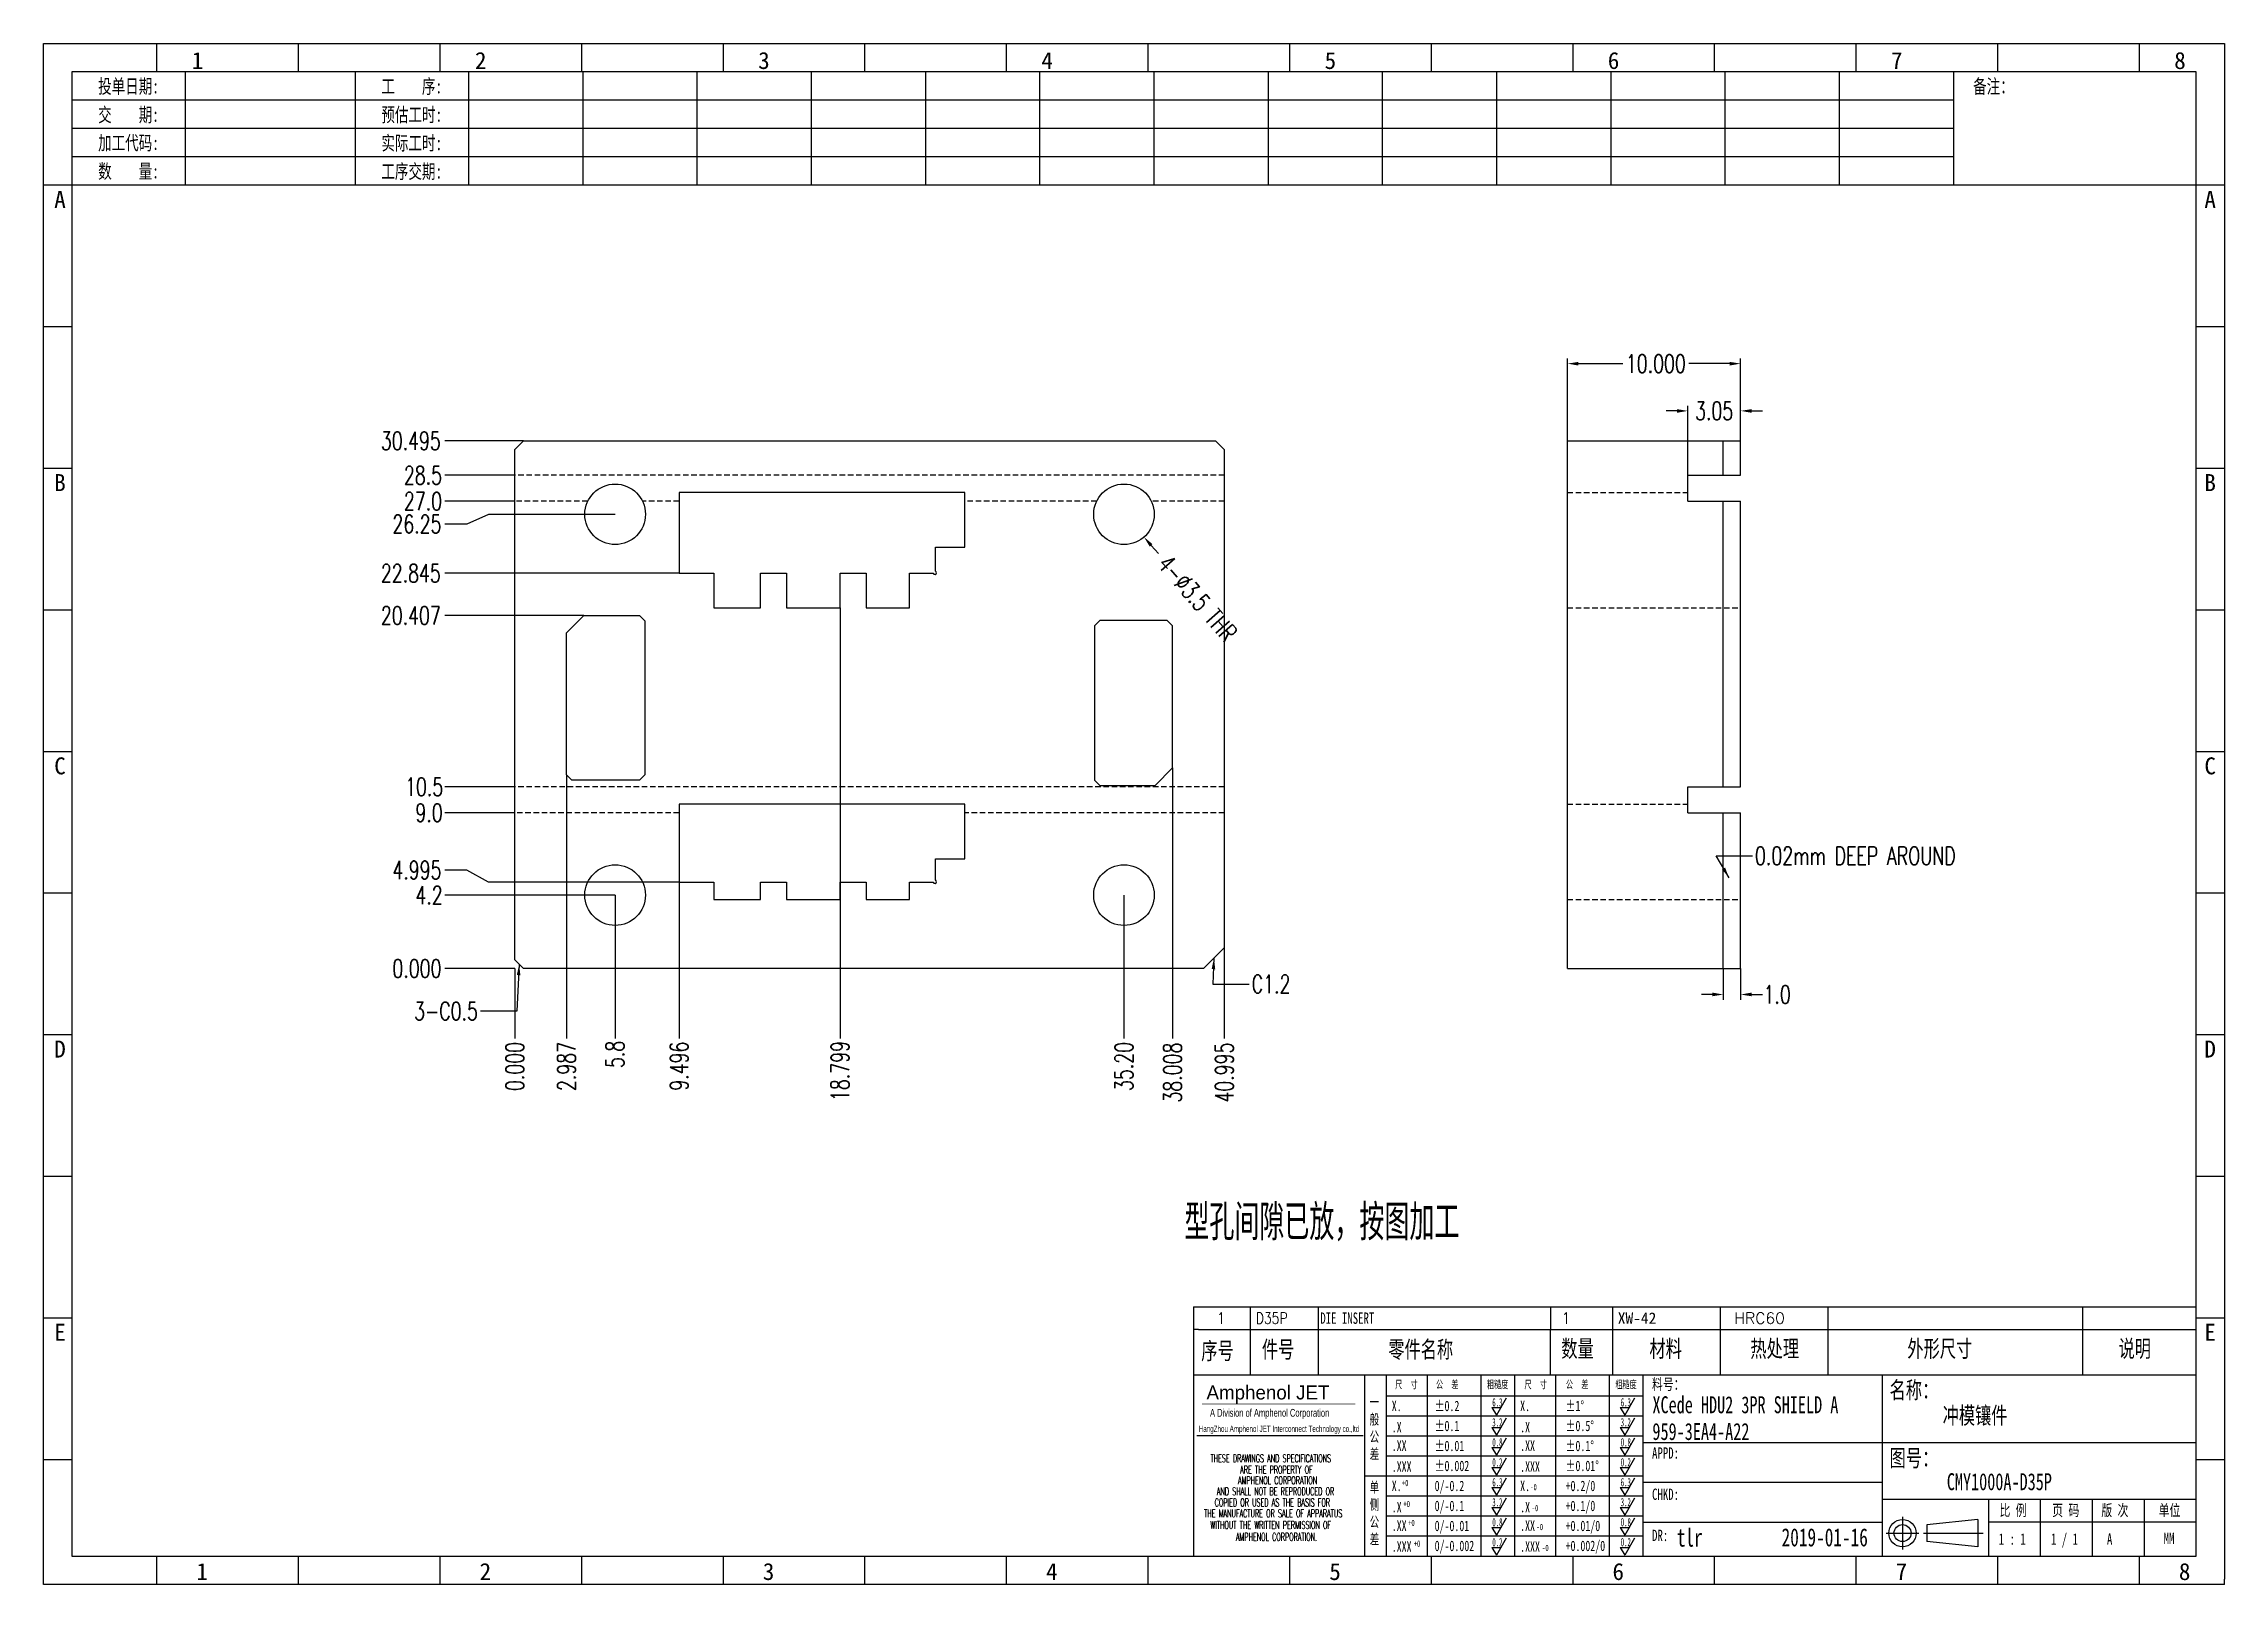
# Model space of a CAD drawing. Header units: millimetres. Extents: x -2852 to 5627, y -2271 to 1849.
# Drawn here: x -934.6 to -808.6, y -1076.4 to -987.4 of the extents above; entities that cross this region are included whole.
import ezdxf
from ezdxf.enums import TextEntityAlignment as Align

# ---------------------------------------------------------------- set-up
doc = ezdxf.new("R2010")
doc.units = ezdxf.units.MM
doc.header["$PDSIZE"] = 3
doc.linetypes.add('DASHED2', pattern=[9.525, 6.35, -3.175])
for name, color, linetype in [('1', 7, 'Continuous'), ('11', 4, 'DASHED2'), ('41', 1, 'Continuous'), ('D03', 7, 'Continuous')]:
    doc.layers.add(name, color=color, linetype=linetype)
doc.styles.add('CH', font='仿宋_GB2312_0.ttf')
doc.styles.add('jet01', font='simplex.shx', dxfattribs={"width": 0.7, "bigfont": 'hztxt.shx'})
doc.styles.add('jet02', font='simplex.shx', dxfattribs={"width": 0.7})
doc.styles.add('SIMPLEX', font='SIMPLEX')
doc.styles.get("Standard").update_dxf_attribs({"font": '仿宋_GB2312_0.ttf', "width": 0.7})
doc.styles.add('TEXTSTYLE_1', font='TRIUMB.TTF')
doc.styles.add('TEXTSTYLE_2', font='TRIUM.TTF')
doc.styles.add('tk', font='', dxfattribs={"width": 0.7})
doc.styles.add('tk 2', font='仿宋_GB2312_0.ttf', dxfattribs={"width": 0.65})
doc.styles.add('tk 4', font='simplex.shx', dxfattribs={"width": 0.65, "bigfont": 'bigfont.shx'})
doc.styles.get('tk').set_extended_font_data('NSimSun')
doc.dimstyles.new('jet02', dxfattribs={"dimtxt": 3.5, "dimasz": 2.1, "dimexe": 1, "dimexo": 0, "dimgap": 0.5, "dimtad": 0, "dimtoh": 1, "dimdec": 3, "dimzin": 9, "dimdsep": 46, "dimtxsty": 'jet02', "dimcen": 0, "dimclrt": 256, "dimazin": 2, "dimtfac": 1, "dimtdec": 3, "dimtofl": 0, "dimtmove": 0, "dimatfit": 1, "dimfxl": 1, "dimarcsym": 0})

msp = doc.modelspace()

# ---------------------------------------------------------------- texts
at = {"layer": '1', "ltscale": 0.05, "style": 'jet01', "width": 0.7}
msp.add_text('型孔间隙已放，按图加工', height=2.064003, dxfattribs=at).set_placement((-868.6962, -1056.5583))
at = {"layer": '41', "ltscale": 0.05, "char_height": 1.05, "style": 'jet02'}
for s, insert, attachment_point in [('0.02mm DEEP AROUND', (-835.7243, -1034.3476), 4), ('C1.2', (-864.8047, -1041.7532), 4), ('3-C0.5', (-909.512, -1043.3188), 6)]:
    msp.add_mtext(s, dxfattribs=dict(at, insert=insert, attachment_point=attachment_point))

# ---------------------------------------------------------------- blocks, each defined once
blk = doc.blocks.new('A3-N')
at = {"layer": '1', "color": 1}
for p, q in [((0, 0), (0, 296.73)), ((0, 296.73), (420, 296.73)), ((21.82, 291.27), (21.82, 296.73)), ((49.09, 291.27), (49.09, 296.73)), ((76.36, 291.27), (76.36, 296.73)), ((103.64, 291.27), (103.64, 296.73)), ((103.64, 291.27), (103.64, 296.73)), ((103.64, 291.27), (103.64, 296.73)), ((130.91, 291.27), (130.91, 296.73)), ((158.18, 291.27), (158.18, 296.73)), ((185.45, 291.27), (185.45, 296.73)), ((212.73, 291.27), (212.73, 296.73)), ((240, 291.27), (240, 296.73)), ((267.27, 291.27), (267.27, 296.73)), ((294.55, 291.27), (294.55, 296.73)), ((321.82, 291.27), (321.82, 296.73)), ((349.09, 291.27), (349.09, 296.73)), ((376.36, 291.27), (376.36, 296.73)), ((403.64, 291.27), (403.64, 296.73)), ((420, 296.73), (420, 1)), ((5.45, 269.45), (0, 269.45)), ((420, 269.45), (414.55, 269.45)), ((5.45, 242.18), (0, 242.18)), ((420, 242.18), (414.55, 242.18)), ((5.45, 214.91), (0, 214.91)), ((420, 214.91), (414.55, 214.91)), ((5.45, 187.64), (0, 187.64)), ((420, 187.64), (414.55, 187.64)), ((5.45, 160.36), (0, 160.36)), ((420, 160.36), (414.55, 160.36)), ((5.45, 133.09), (0, 133.09)), ((420, 133.09), (414.55, 133.09)), ((5.45, 105.82), (0, 105.82)), ((420, 105.82), (414.55, 105.82)), ((5.45, 78.55), (0, 78.55)), ((420, 78.55), (414.55, 78.55)), ((5.45, 51.27), (0, 51.27)), ((420, 51.27), (414.55, 51.27)), ((222.45, 49.09), (221.45, 49.09)), ((221.45, 49.09), (221.45, 40.36)), ((222.45, 49.09), (414.55, 49.09)), ((232.36, 49.09), (232.36, 40.36)), ((245.45, 49.09), (245.45, 40.36)), ((290.18, 49.09), (290.18, 40.36)), ((302.18, 49.09), (302.18, 40.36)), ((322.91, 49.09), (322.91, 40.36)), ((343.64, 49.09), (343.64, 40.36)), ((392.73, 40.36), (392.73, 49.09)), ((258.55, 40.36), (258.55, 5.44)), ((266.45, 40.36), (266.45, 5.44)), ((276.78, 40.36), (276.78, 5.45)), ((291.18, 40.36), (291.18, 5.45)), ((301.51, 40.37), (301.51, 5.46)), ((308.01, 40.36), (308.01, 5.45)), ((354.09, 40.36), (354.09, 5.45)), ((308.01, 32.39), (258.55, 32.39)), ((308.01, 28.54), (258.55, 28.54)), ((414.55, 27.27), (308.01, 27.27)), ((5.45, 24), (0, 24)), ((308.01, 24.69), (258.55, 24.69)), ((420, 24), (414.55, 24)), ((308.01, 16.99), (258.55, 16.99)), ((354.09, 19.63), (308.01, 19.63)), ((308.01, 13.14), (258.55, 13.14)), ((414.55, 16.36), (354.09, 16.36)), ((374.55, 16.36), (374.55, 5.45)), ((384.55, 16.36), (384.55, 5.45)), ((394.55, 16.36), (394.55, 5.45)), ((404.55, 16.36), (404.55, 5.45)), ((308.01, 9.29), (258.55, 9.29)), ((308.01, 11.99), (354.09, 11.99)), ((372.51, 12.49), (362.69, 11.5)), ((362.69, 11.5), (362.69, 8.23)), ((372.51, 12.49), (372.51, 7.25)), ((414.55, 12), (374.55, 12)), ((21.82, 0), (21.82, 5.45)), ((49.09, 0), (49.09, 5.45)), ((76.36, 0), (76.36, 5.45)), ((103.64, 0), (103.64, 5.45)), ((130.91, 0), (130.91, 5.45)), ((158.18, 0), (158.18, 5.45)), ((185.45, 0), (185.45, 5.45)), ((212.73, 0), (212.73, 5.45)), ((240, 0), (240, 5.45)), ((267.27, 0), (267.27, 5.45)), ((294.55, 0), (294.55, 5.45)), ((321.82, 0), (321.82, 5.45)), ((349.09, 0), (349.09, 5.45)), ((372.51, 7.25), (362.69, 8.23)), ((376.36, 0), (376.36, 5.45)), ((403.64, 0), (403.64, 5.45)), ((1, 0), (0, 0)), ((420, 0), (1, 0)), ((420, 0), (420, 1))]:
    blk.add_line(p, q, dxfattribs=at)
at = {"layer": '1'}
for p, q in [((414.55, 278.18), (414.55, 284.73)), ((221.45, 40.36), (221.45, 5.45)), ((221.45, 40.36), (414.55, 40.36)), ((221.45, 40.36), (414.55, 40.36)), ((254.41, 40.36), (254.41, 5.45)), ((283.28, 40.36), (283.28, 5.45)), ((308.01, 36.24), (258.55, 36.24)), ((222.08, 28.67), (254.12, 28.67)), ((308.01, 20.84), (254.41, 20.84))]:
    blk.add_line(p, q, dxfattribs=at)
at = {"layer": '1', "color": 1, "ltscale": 0.05}
for p, q in [((278.93, 34.04), (279.79, 32.56)), ((278.93, 34.04), (280.65, 34.04)), ((281.68, 35.84), (279.79, 32.56)), ((303.66, 34.05), (304.52, 32.56)), ((303.66, 34.05), (305.38, 34.05)), ((306.41, 35.84), (304.52, 32.56)), ((278.93, 30.19), (279.79, 28.71)), ((278.93, 30.19), (280.65, 30.19)), ((281.68, 31.99), (279.79, 28.71)), ((303.66, 30.2), (305.38, 30.2)), ((303.66, 30.2), (304.52, 28.71)), ((306.41, 31.99), (304.52, 28.71)), ((278.93, 26.34), (279.79, 24.86)), ((278.93, 26.34), (280.65, 26.34)), ((281.68, 28.14), (279.79, 24.86)), ((303.66, 26.35), (304.52, 24.86)), ((303.66, 26.35), (305.38, 26.35)), ((306.41, 28.14), (304.52, 24.86)), ((278.93, 22.49), (280.65, 22.49)), ((278.93, 22.49), (279.79, 21.01)), ((281.68, 24.29), (279.79, 21.01)), ((303.66, 22.5), (305.38, 22.5)), ((303.66, 22.5), (304.52, 21.01)), ((306.41, 24.29), (304.52, 21.01)), ((278.93, 18.66), (279.79, 17.17)), ((278.93, 18.66), (280.65, 18.66)), ((281.68, 20.45), (279.79, 17.17)), ((303.66, 18.66), (304.52, 17.18)), ((303.66, 18.66), (305.38, 18.66)), ((306.41, 20.46), (304.52, 17.18)), ((278.93, 14.81), (280.65, 14.81)), ((278.93, 14.81), (279.79, 13.32)), ((281.68, 16.6), (279.79, 13.32)), ((281.68, 12.75), (279.79, 9.47)), ((303.66, 14.81), (305.38, 14.81)), ((303.66, 14.81), (304.52, 13.33)), ((306.41, 16.61), (304.52, 13.33)), ((306.41, 12.76), (304.52, 9.48)), ((278.93, 10.96), (279.79, 9.47)), ((278.93, 10.96), (280.65, 10.96)), ((281.68, 8.9), (279.79, 5.62)), ((303.66, 10.96), (304.52, 9.48)), ((303.66, 10.96), (305.38, 10.96)), ((306.41, 8.91), (304.52, 5.63)), ((278.93, 7.11), (279.79, 5.62)), ((278.93, 7.11), (280.65, 7.11)), ((303.66, 7.11), (305.38, 7.11)), ((303.66, 7.11), (304.52, 5.63))]:
    blk.add_line(p, q, dxfattribs=at)
at = {"layer": '1', "color": 1, "ltscale": 0.1}
for p, q in [((358.01, 13.02), (358.01, 6.71)), ((354.86, 9.87), (361.17, 9.87)), ((362.03, 9.87), (373.54, 9.87))]:
    blk.add_line(p, q, dxfattribs=at)
at = {"layer": '1'}
blk.add_lwpolyline([(221.45, 5.45), (414.55, 5.45), (414.55, 291.27), (5.45, 291.27), (5.45, 5.45), (414.55, 5.45)], dxfattribs=at)
at = {"layer": '1', "color": 7, "linetype": 'Continuous', "const_width": 0.123}
blk.add_lwpolyline([(223.11, 34.74), (252.6, 34.76)], dxfattribs=at)
at = {"layer": '1', "color": 1}
for radius in [2.62, 1.64]:
    blk.add_circle((358.01, 9.87), radius, dxfattribs=at)
at = {"layer": '41'}
for p, q in [((27.27, 291.27), (27.27, 269.45)), ((60, 291.27), (60, 269.45)), ((81.82, 291.27), (81.82, 269.45)), ((103.82, 291.27), (103.82, 269.45)), ((125.82, 291.27), (125.82, 269.45)), ((147.82, 291.27), (147.82, 269.45)), ((169.82, 291.27), (169.82, 269.45)), ((191.82, 291.27), (191.82, 269.45)), ((213.82, 291.27), (213.82, 269.45)), ((235.82, 291.27), (235.82, 269.45)), ((257.82, 291.27), (257.82, 269.45)), ((279.82, 291.27), (279.82, 269.45)), ((301.82, 291.27), (301.82, 269.45)), ((323.82, 291.27), (323.82, 269.45)), ((345.82, 291.27), (345.82, 269.45)), ((367.82, 291.27), (367.82, 269.45)), ((367.82, 285.82), (5.45, 285.82)), ((367.82, 280.36), (5.45, 280.36)), ((367.82, 274.91), (5.45, 274.91)), ((414.55, 269.45), (5.45, 269.45))]:
    blk.add_line(p, q, dxfattribs=at)
at = {"layer": '1', "color": 1}
for s, p in [('1', (29.64, 295.11)), ('2', (84.18, 295.11)), ('3', (138.73, 295.11)), ('4', (193.27, 295.11)), ('5', (247.82, 295.11)), ('6', (302.36, 295.11)), ('7', (356.91, 295.11)), ('8', (411.45, 295.11)), ('1', (30.53, 4.11)), ('2', (85.08, 4.11)), ('3', (139.62, 4.11)), ('4', (194.17, 4.11)), ('5', (248.72, 4.11)), ('6', (303.26, 4.11)), ('7', (357.81, 4.11)), ('8', (412.35, 4.11))]:
    blk.add_text(s, height=3.27, dxfattribs=at).set_placement(p, align=Align.TOP_CENTER)
at = {"layer": '1', "style": 'tk', "width": 0.7}
for s, p in [('投单日期:', (16.36, 288.55)), ('工    序:', (70.91, 288.55)), ('备注：', (375.51, 288.55)), ('交    期:', (16.36, 283.09)), ('预估工时:', (70.91, 283.09)), ('加工代码:', (16.36, 277.64)), ('实际工时:', (70.91, 277.64)), ('数    量:', (16.36, 272.18)), ('工序交期:', (70.91, 272.18))]:
    blk.add_text(s, height=2.727, dxfattribs=at).set_placement(p, align=Align.MIDDLE)
at = {"layer": '1', "color": 1}
for s, p in [('A', (2.04, 268.36)), ('B', (2.04, 213.82)), ('C', (2.04, 159.27)), ('D', (2.04, 104.73)), ('E', (2.04, 50.18))]:
    blk.add_text(s, height=3.27, dxfattribs=at).set_placement(p, align=Align.TOP_LEFT)
for s, p in [('A', (418.37, 268.36)), ('B', (418.37, 213.82)), ('C', (418.37, 159.27)), ('D', (418.37, 104.73)), ('E', (418.37, 50.18))]:
    blk.add_text(s, height=3.27, dxfattribs=at).set_placement(p, align=Align.TOP_RIGHT)
at = {"layer": '1', "color": 1, "style": 'tk 2', "width": 0.7}
for s, height, p in [('序号', 3.273, (222.96, 43.34)), ('件号', 3.273, (234.62, 43.61)), ('零件名称', 3.273, (258.97, 43.61)), ('数量', 3.273, (292.3, 43.78)), ('材料', 3.273, (309.27, 43.78)), ('热处理', 3.273, (328.71, 43.78)), ('外形尺寸', 3.273, (358.94, 43.78)), ('说明', 3.273, (399.61, 43.78)), ('料号：', 2.182, (309.77, 37.46)), ('名称：', 3.273, (355.52, 35.79)), ('图号：', 3.273, (355.52, 22.7)), ('比 例', 2.182, (376.69, 13.18)), ('页 码', 2.182, (386.85, 13.18)), ('版 次', 2.182, (396.31, 13.18)), ('单位', 2.182, (407.35, 13.18))]:
    blk.add_text(s, height=height, dxfattribs=at).set_placement(p)
at = {"layer": '1', "color": 7, "linetype": 'Continuous', "style": 'TEXTSTYLE_1'}
blk.add_text('Amphenol JET', height=2.7, dxfattribs=at).set_placement((223.96, 35.61))
at = {"layer": '1', "color": 7, "linetype": 'Continuous'}
for s, height, style, width, p in [('A Division of Amphenol Corporation', 1.5, 'TEXTSTYLE_2', 0.7, (224.64, 32.29)), ('HangZhou Amphenol JET Interconnect Technology co.,ltd ', 1.2, 'TEXTSTYLE_2', 0.6, (222.47, 29.36)), ('THESE DRAWINGS AND SPECIFICATIONS', 1.5, 'tk 4', 0.6, (224.73, 23.52)), ('ARE THE PROPERTY OF', 1.5, 'tk 4', 0.6, (230.45, 21.35)), ('AND SHALL NOT BE REPRODUCED OR', 1.5, 'tk 4', 0.6, (225.95, 17.17)), ('AMPHENOL CORPORATION', 1.5, 'tk 4', 0.6, (230.04, 19.27)), ('THE MANUFACTURE OR SALE OF APPARATUS', 1.5, 'tk 4', 0.6, (223.5, 12.92)), ('COPIED OR USED AS THE BASIS FOR', 1.5, 'tk 4', 0.6, (225.54, 15.02)), ('WITHOUT THE WRITTEN PERMISSION OF', 1.5, 'tk 4', 0.6, (224.73, 10.67)), ('AMPHENOL CORPORATION.', 1.5, 'tk 4', 0.6, (229.63, 8.4))]:
    blk.add_text(s, height=height, dxfattribs=dict(at, style=style, width=width)).set_placement(p)
at = {"layer": '1', "color": 1, "style": 'tk 2', "width": 0.7}
for s, p in [('X.', (259.64, 34.37)), ('%%P0.2', (267.9, 34.37)), ('X.', (284.37, 34.37)), ('%%P1%%D', (293.12, 34.37)), ('.X', (259.64, 30.28)), ('%%P0.1', (267.9, 30.52)), ('.X', (284.37, 30.28)), ('%%P0.5%%D', (293.12, 30.52)), ('.XX', (259.64, 26.71)), ('%%P0.01', (267.9, 26.67)), ('.XX', (284.37, 26.71)), ('%%P0.1%%D', (293.12, 26.67)), ('.XXX', (259.64, 22.68)), ('%%P0.002', (267.9, 22.82)), ('.XXX', (284.37, 22.68)), ('%%P0.01%%D', (293.12, 22.82)), ('X.', (259.64, 18.97)), ('0/-0.2', (267.9, 18.97)), ('X.', (284.37, 18.97)), ('+0.2/0', (293.12, 18.97)), ('.X', (259.64, 14.88)), ('0/-0.1', (267.9, 15.12)), ('.X', (284.37, 14.88)), ('+0.1/0', (293.12, 15.12)), ('.XX', (259.64, 11.31)), ('0/-0.01', (267.9, 11.27)), ('0/-0.002', (267.9, 7.42)), ('.XX', (284.37, 11.31)), ('+0.01/0', (293.12, 11.27)), ('+0.002/0', (293.12, 7.42)), ('.XXX', (259.64, 7.28)), ('.XXX', (284.37, 7.28))]:
    blk.add_text(s, height=2, dxfattribs=at).set_placement(p, align=Align.MIDDLE_LEFT)
at = {"layer": '1', "color": 1, "ltscale": 0.05, "style": 'tk 2', "width": 0.5}
for s, p in [('6.3', (279.01, 34.26)), ('6.3', (303.74, 34.27)), ('3.2', (279.01, 30.41)), ('3.2', (303.74, 30.42)), ('0.8', (279.01, 26.56)), ('0.8', (303.74, 26.57)), ('0.2', (279.01, 22.71)), ('0.2', (303.74, 22.72)), ('6.3', (279.01, 18.87)), ('6.3', (303.74, 18.88)), ('3.2', (279.01, 15.02)), ('0.8', (279.01, 11.17)), ('3.2', (303.74, 15.03)), ('0.8', (303.74, 11.18)), ('0.2', (279.01, 7.32)), ('0.2', (303.74, 7.33))]:
    blk.add_text(s, height=1.6, dxfattribs=at).set_placement(p)
at = {"layer": '1', "style": 'tk 2', "width": 0.7}
for s, p in [('APPD:', (309.77, 24.21)), ('CHKD:', (309.77, 16.27)), ('DR:', (309.77, 8.35))]:
    blk.add_text(s, height=2.182, dxfattribs=at).set_placement(p)
at = {"layer": '1', "color": 7, "style": 'tk 2', "width": 0.7}
blk.add_text('MM', height=2.182, dxfattribs=at).set_placement((408.31, 7.75))
at = {"layer": '1', "color": 1, "ltscale": 0.05, "char_height": 1.5, "width": 6.3627, "attachment_point": 1, "style": 'tk 2'}
for s, insert in [('尺  寸', (260.31, 39.25)), ('公  差', (268.17, 39.25)), ('粗糙度', (277.98, 39.25)), ('尺  寸', (285.2, 39.25)), ('公  差', (293.18, 39.25)), ('粗糙度', (302.71, 39.26))]:
    blk.add_mtext(s, dxfattribs=dict(at, insert=insert))
at = {"layer": '1', "ltscale": 0.05, "char_height": 2, "width": 2.5195, "attachment_point": 1, "style": 'tk 2'}
for s, insert in [('一般公差', (255.39, 36.11)), ('单侧公差', (255.39, 19.71))]:
    blk.add_mtext(s, dxfattribs=dict(at, insert=insert))
at = {"layer": '1', "color": 1, "ltscale": 0.05, "char_height": 1.2, "width": 5.1396, "attachment_point": 1, "line_spacing_factor": 0.8, "style": 'tk 2'}
for s, insert in [('+0', (261.58, 20.13)), ('-0', (286.31, 19.33)), ('+0', (261.88, 16.09)), ('-0', (286.61, 15.29)), ('+0', (262.79, 12.45)), ('+0', (263.87, 8.44)), ('-0', (287.51, 11.65)), ('-0', (288.59, 7.64))]:
    blk.add_mtext(s, dxfattribs=dict(at, insert=insert))
at = {"layer": '1', "style": 'tk 2', "width": 0.7}
for tag, p in [('PATR-NO1', (309.84, 32.96)), ('TITLE', (365.74, 30.9)), ('PATR-NO2', (309.84, 27.81)), ('DWG-NO:', (366.54, 18.14))]:
    blk.add_attdef(tag, p, '', height=3.27, dxfattribs=at)
at = {"layer": '1', "color": 1, "style": 'tk 2', "width": 0.7}
for tag, p in [('DRAW', (314.55, 7.27)), ('DATE', (334.72, 7.32))]:
    blk.add_attdef(tag, p, '', height=3.49, dxfattribs=at)
at = {"layer": '1', "style": 'tk 2', "width": 0.7}
for tag, p in [('SCALE', (376.55, 8.73)), ('SHEET', (386.6, 8.72)), ('REV', (397.38, 8.73))]:
    blk.add_attdef(tag, text='', height=2.18, dxfattribs=at).set_placement(p, align=Align.MIDDLE_LEFT)
blk = doc.blocks.new('FB3')
at = {"layer": '1', "color": 1}
for p, q in [((0, 4.36), (193.09, 4.36)), ((0, 4.36), (0, 0)), ((10.91, 4.36), (10.91, 0)), ((24, 4.36), (24, 0)), ((68.73, 4.36), (68.73, 0)), ((80.73, 4.36), (80.73, 0)), ((101.45, 4.36), (101.45, 0)), ((122.18, 4.36), (122.18, 0)), ((171.27, 0), (171.27, 4.36))]:
    blk.add_line(p, q, dxfattribs=at)
at = {"layer": '1'}
for tag, style, p in [('ITEM', 'SIMPLEX', (4.36, 2.18)), ('PARTNO', 'SIMPLEX', (12, 2.18)), ('QTY', 'SIMPLEX', (74.18, 2.18)), ('MATL', 'CH', (81.72, 2.18)), ('FINISH', 'SIMPLEX', (104.17, 2.18)), ('SPEC', 'SIMPLEX', (130.91, 2.18)), ('REMARK', 'SIMPLEX', (174.06, 2.18))]:
    blk.add_attdef(tag, text='', height=2.18, dxfattribs=dict(at, style=style)).set_placement(p, align=Align.MIDDLE_LEFT)
at = {"layer": '1', "style": 'tk', "width": 0.7}
blk.add_attdef('DIE', text='', height=2.18, dxfattribs=at).set_placement((24.43, 2.18), align=Align.MIDDLE_LEFT)
blk = doc.blocks.new('*D2403')
at = {"layer": '41', "ltscale": 0.05}
blk.add_line((7.83, -3493.29), (3.79, -3493.29), dxfattribs=at)
at = {"layer": 'Defpoints', "color": 0, "ltscale": 0.05}
for p in [(3.79, -3493.29), (7.83, -3493.29), (7.83, -3493.29)]:
    blk.add_point(p, dxfattribs=at)
at = {"layer": '41', "ltscale": 0.05, "insert": (2.17, -3493.29), "char_height": 1.05, "attachment_point": 5, "style": 'jet02'}
blk.add_mtext('0.000', dxfattribs=at)
blk = doc.blocks.new('*D2404')
at = {"layer": '41', "ltscale": 0.05}
blk.add_line((13.62, -3489.05), (3.79, -3489.05), dxfattribs=at)
at = {"layer": 'Defpoints', "color": 0, "ltscale": 0.05}
for p in [(3.79, -3489.05), (13.62, -3489.05), (7.83, -3493.29)]:
    blk.add_point(p, dxfattribs=at)
at = {"layer": '41', "ltscale": 0.05, "insert": (2.87, -3489.05), "char_height": 1.05, "attachment_point": 5, "style": 'jet02'}
blk.add_mtext('4.2', dxfattribs=at)
blk = doc.blocks.new('*D2405')
at = {"layer": '41', "ltscale": 0.05}
blk.add_line((7.83, -3484.29), (3.79, -3484.29), dxfattribs=at)
at = {"layer": 'Defpoints', "color": 0, "ltscale": 0.05}
for p in [(3.79, -3484.29), (7.83, -3484.29), (7.83, -3493.29)]:
    blk.add_point(p, dxfattribs=at)
at = {"layer": '41', "ltscale": 0.05, "insert": (2.87, -3484.29), "char_height": 1.05, "attachment_point": 5, "style": 'jet02'}
blk.add_mtext('9.0', dxfattribs=at)
blk = doc.blocks.new('*D2406')
at = {"layer": '41', "ltscale": 0.05}
blk.add_line((7.83, -3482.79), (3.79, -3482.79), dxfattribs=at)
at = {"layer": 'Defpoints', "color": 0, "ltscale": 0.05}
for p in [(3.79, -3482.79), (7.83, -3482.79), (7.83, -3493.29)]:
    blk.add_point(p, dxfattribs=at)
at = {"layer": '41', "ltscale": 0.05, "insert": (2.59, -3482.79), "char_height": 1.05, "attachment_point": 5, "style": 'jet02'}
blk.add_mtext('10.5', dxfattribs=at)
blk = doc.blocks.new('*D2407')
at = {"layer": '41', "ltscale": 0.05}
for p, q in [((6.31, -3467.05), (5.05, -3467.61)), ((13.62, -3467.05), (6.31, -3467.05)), ((5.05, -3467.61), (3.79, -3467.61))]:
    blk.add_line(p, q, dxfattribs=at)
at = {"layer": 'Defpoints', "color": 0, "ltscale": 0.05}
for p in [(13.62, -3467.05), (3.79, -3467.61), (7.83, -3493.29)]:
    blk.add_point(p, dxfattribs=at)
at = {"layer": '41', "ltscale": 0.05, "insert": (2.17, -3467.61), "char_height": 1.05, "attachment_point": 5, "style": 'jet02'}
blk.add_mtext('26.25', dxfattribs=at)
blk = doc.blocks.new('*D2408')
at = {"layer": '41', "ltscale": 0.05}
blk.add_line((7.83, -3466.29), (3.79, -3466.29), dxfattribs=at)
at = {"layer": 'Defpoints', "color": 0, "ltscale": 0.05}
for p in [(3.79, -3466.29), (7.83, -3466.29), (7.83, -3493.29)]:
    blk.add_point(p, dxfattribs=at)
at = {"layer": '41', "ltscale": 0.05, "insert": (2.52, -3466.29), "char_height": 1.05, "attachment_point": 5, "style": 'jet02'}
blk.add_mtext('27.0', dxfattribs=at)
blk = doc.blocks.new('*D2409')
at = {"layer": '41', "ltscale": 0.05}
blk.add_line((7.83, -3464.79), (3.79, -3464.79), dxfattribs=at)
at = {"layer": 'Defpoints', "color": 0, "ltscale": 0.05}
for p in [(3.79, -3464.79), (7.83, -3464.79), (7.83, -3493.29)]:
    blk.add_point(p, dxfattribs=at)
at = {"layer": '41', "ltscale": 0.05, "insert": (2.52, -3464.79), "char_height": 1.05, "attachment_point": 5, "style": 'jet02'}
blk.add_mtext('28.5', dxfattribs=at)
blk = doc.blocks.new('*D2410')
at = {"layer": '41', "ltscale": 0.05}
blk.add_line((8.33, -3462.8), (3.79, -3462.8), dxfattribs=at)
at = {"layer": 'Defpoints', "color": 0, "ltscale": 0.05}
for p in [(3.79, -3462.8), (8.33, -3462.8), (7.83, -3493.29)]:
    blk.add_point(p, dxfattribs=at)
at = {"layer": '41', "ltscale": 0.05, "insert": (1.82, -3462.8), "char_height": 1.05, "attachment_point": 5, "style": 'jet02'}
blk.add_mtext('30.495', dxfattribs=at)
blk = doc.blocks.new('*D2411')
at = {"layer": '41', "ltscale": 0.05}
blk.add_line((7.83, -3493.29), (7.83, -3497.33), dxfattribs=at)
at = {"layer": 'Defpoints', "color": 0, "ltscale": 0.05}
for p in [(7.83, -3493.29), (7.83, -3493.29), (7.83, -3497.33)]:
    blk.add_point(p, dxfattribs=at)
at = {"layer": '41', "ltscale": 0.05, "insert": (7.83, -3498.95), "char_height": 1.05, "attachment_point": 5, "rotation": 90, "style": 'jet02'}
blk.add_mtext('0.000', dxfattribs=at)
blk = doc.blocks.new('*D2412')
at = {"layer": '41', "ltscale": 0.05}
blk.add_line((13.62, -3489.05), (13.62, -3497.33), dxfattribs=at)
at = {"layer": 'Defpoints', "color": 0, "ltscale": 0.05}
for p in [(13.62, -3489.05), (7.83, -3493.29), (13.62, -3497.33)]:
    blk.add_point(p, dxfattribs=at)
at = {"layer": '41', "ltscale": 0.05, "insert": (13.62, -3498.25), "char_height": 1.05, "attachment_point": 5, "rotation": 90, "style": 'jet02'}
blk.add_mtext('5.8', dxfattribs=at)
blk = doc.blocks.new('*D2413')
at = {"layer": '41', "ltscale": 0.05}
blk.add_line((17.32, -3488.3), (17.32, -3497.33), dxfattribs=at)
at = {"layer": 'Defpoints', "color": 0, "ltscale": 0.05}
for p in [(17.32, -3488.3), (7.83, -3493.29), (17.32, -3497.33)]:
    blk.add_point(p, dxfattribs=at)
at = {"layer": '41', "ltscale": 0.05, "insert": (17.32, -3498.93), "char_height": 1.05, "attachment_point": 5, "rotation": 90, "style": 'jet02'}
blk.add_mtext('9.496', dxfattribs=at)
blk = doc.blocks.new('*D2414')
at = {"layer": '41', "ltscale": 0.05}
blk.add_line((48.82, -3492.09), (48.82, -3497.33), dxfattribs=at)
at = {"layer": 'Defpoints', "color": 0, "ltscale": 0.05}
for p in [(48.82, -3492.09), (7.83, -3493.29), (48.82, -3497.33)]:
    blk.add_point(p, dxfattribs=at)
at = {"layer": '41', "ltscale": 0.05, "insert": (48.82, -3499.3), "char_height": 1.05, "attachment_point": 5, "rotation": 90, "style": 'jet02'}
blk.add_mtext('40.995', dxfattribs=at)
blk = doc.blocks.new('*D2415')
at = {"layer": '41', "ltscale": 0.05}
blk.add_line((10.81, -3482.1), (10.81, -3497.33), dxfattribs=at)
at = {"layer": 'Defpoints', "color": 0, "ltscale": 0.05}
for p in [(10.81, -3482.1), (7.83, -3493.29), (10.81, -3497.33)]:
    blk.add_point(p, dxfattribs=at)
at = {"layer": '41', "ltscale": 0.05, "insert": (10.81, -3498.95), "char_height": 1.05, "attachment_point": 5, "rotation": 90, "style": 'jet02'}
blk.add_mtext('2.987', dxfattribs=at)
blk = doc.blocks.new('*D2416')
at = {"layer": '41', "ltscale": 0.05}
blk.add_line((43.02, -3489.05), (43.02, -3497.33), dxfattribs=at)
at = {"layer": 'Defpoints', "color": 0, "ltscale": 0.05}
for p in [(43.02, -3489.05), (7.83, -3493.29), (43.02, -3497.33)]:
    blk.add_point(p, dxfattribs=at)
at = {"layer": '41', "ltscale": 0.05, "insert": (43.02, -3498.95), "char_height": 1.05, "attachment_point": 5, "rotation": 90, "style": 'jet02'}
blk.add_mtext('35.20', dxfattribs=at)
blk = doc.blocks.new('*D2417')
at = {"layer": '41', "ltscale": 0.05}
blk.add_line((45.83, -3481.7), (45.83, -3497.33), dxfattribs=at)
at = {"layer": 'Defpoints', "color": 0, "ltscale": 0.05}
for p in [(45.83, -3481.7), (7.83, -3493.29), (45.83, -3497.33)]:
    blk.add_point(p, dxfattribs=at)
at = {"layer": '41', "ltscale": 0.05, "insert": (45.83, -3499.3), "char_height": 1.05, "attachment_point": 5, "rotation": 90, "style": 'jet02'}
blk.add_mtext('38.008', dxfattribs=at)
blk = doc.blocks.new('*D2418')
at = {"layer": '41', "ltscale": 0.05}
blk.add_line((11.82, -3472.89), (3.79, -3472.89), dxfattribs=at)
at = {"layer": 'Defpoints', "color": 0, "ltscale": 0.05}
for p in [(3.79, -3472.89), (11.82, -3472.89), (7.83, -3493.29)]:
    blk.add_point(p, dxfattribs=at)
at = {"layer": '41', "ltscale": 0.05, "insert": (1.82, -3472.89), "char_height": 1.05, "attachment_point": 5, "style": 'jet02'}
blk.add_mtext('20.407', dxfattribs=at)
blk = doc.blocks.new('*D2419')
at = {"layer": '41', "ltscale": 0.05}
blk.add_line((26.62, -3472.45), (26.62, -3497.33), dxfattribs=at)
at = {"layer": 'Defpoints', "color": 0, "ltscale": 0.05}
for p in [(26.62, -3472.45), (7.83, -3493.29), (26.62, -3497.33)]:
    blk.add_point(p, dxfattribs=at)
at = {"layer": '41', "ltscale": 0.05, "insert": (26.62, -3499.21), "char_height": 1.05, "attachment_point": 5, "rotation": 90, "style": 'jet02'}
blk.add_mtext('18.799', dxfattribs=at)
blk = doc.blocks.new('*D2420')
at = {"layer": '41', "ltscale": 0.05}
blk.add_line((17.32, -3470.45), (3.79, -3470.45), dxfattribs=at)
at = {"layer": 'Defpoints', "color": 0, "ltscale": 0.05}
for p in [(3.79, -3470.45), (17.32, -3470.45), (7.83, -3493.29)]:
    blk.add_point(p, dxfattribs=at)
at = {"layer": '41', "ltscale": 0.05, "insert": (1.82, -3470.45), "char_height": 1.05, "attachment_point": 5, "style": 'jet02'}
blk.add_mtext('22.845', dxfattribs=at)
blk = doc.blocks.new('*D2421')
at = {"layer": '41', "ltscale": 0.05}
for p, q in [((5.05, -3487.6), (3.79, -3487.6)), ((6.31, -3488.3), (5.05, -3487.6)), ((17.32, -3488.3), (6.31, -3488.3))]:
    blk.add_line(p, q, dxfattribs=at)
at = {"layer": 'Defpoints', "color": 0, "ltscale": 0.05}
for p in [(3.79, -3487.6), (17.32, -3488.3), (7.83, -3493.29)]:
    blk.add_point(p, dxfattribs=at)
at = {"layer": '41', "ltscale": 0.05, "insert": (2.17, -3487.6), "char_height": 1.05, "attachment_point": 5, "style": 'jet02'}
blk.add_mtext('4.995', dxfattribs=at)
blk = doc.blocks.new('*D2422')
at = {"layer": '41', "ltscale": 0.05}
blk.add_line((45.01, -3469.31), (44.59, -3468.84), dxfattribs=at)
blk.add_solid([(44.67, -3468.77), (44.51, -3468.91), (44.18, -3468.36)], dxfattribs=at)
at = {"layer": 'Defpoints', "color": 0, "ltscale": 0.05}
for p in [(41.87, -3465.73), (44.18, -3468.36)]:
    blk.add_point(p, dxfattribs=at)
at = {"layer": '41', "ltscale": 0.05, "insert": (47.27, -3471.9), "char_height": 1.05, "attachment_point": 5, "rotation": 311.2236, "style": 'jet02'}
blk.add_mtext('4-∅3.5{\\C1; THR}', dxfattribs=at)
blk = doc.blocks.new('*D2423')
at = {"layer": '41', "ltscale": 0.05}
for p, q in [((68.65, -3462.8), (68.65, -3458.04)), ((69.28, -3458.34), (71.85, -3458.34)), ((78.02, -3458.34), (75.65, -3458.34)), ((78.65, -3462.8), (78.65, -3458.04))]:
    blk.add_line(p, q, dxfattribs=at)
for points in [[(69.28, -3458.24), (69.28, -3458.45), (68.65, -3458.34)], [(78.02, -3458.24), (78.02, -3458.45), (78.65, -3458.34)]]:
    blk.add_solid(points, dxfattribs=at)
at = {"layer": 'Defpoints', "color": 0, "ltscale": 0.05}
for p in [(78.65, -3458.34), (68.65, -3462.8), (78.65, -3462.8)]:
    blk.add_point(p, dxfattribs=at)
at = {"layer": '41', "ltscale": 0.05, "insert": (73.75, -3458.34), "char_height": 1.05, "attachment_point": 5, "style": 'jet02'}
blk.add_mtext('10.000', dxfattribs=at)
blk = doc.blocks.new('*D2424')
at = {"layer": '41', "ltscale": 0.05}
for p, q in [((74.97, -3461.07), (74.34, -3461.07)), ((75.6, -3464.79), (75.6, -3460.77)), ((78.65, -3462.8), (78.65, -3460.77)), ((79.28, -3461.07), (79.91, -3461.07))]:
    blk.add_line(p, q, dxfattribs=at)
for points in [[(74.97, -3460.97), (74.97, -3461.18), (75.6, -3461.07)], [(79.28, -3460.97), (79.28, -3461.18), (78.65, -3461.07)]]:
    blk.add_solid(points, dxfattribs=at)
at = {"layer": 'Defpoints', "color": 0, "ltscale": 0.05}
for p in [(78.65, -3461.07), (78.65, -3462.8), (75.6, -3464.79)]:
    blk.add_point(p, dxfattribs=at)
at = {"layer": '41', "ltscale": 0.05, "insert": (77.12, -3461.07), "char_height": 1.05, "attachment_point": 5, "style": 'jet02'}
blk.add_mtext('3.05', dxfattribs=at)
blk = doc.blocks.new('*D2425')
at = {"layer": '41', "ltscale": 0.05}
for p, q in [((77.65, -3493.29), (77.65, -3495.09)), ((78.65, -3493.29), (78.65, -3495.09)), ((77.02, -3494.79), (76.39, -3494.79)), ((79.28, -3494.79), (79.91, -3494.79))]:
    blk.add_line(p, q, dxfattribs=at)
for points in [[(77.02, -3494.68), (77.02, -3494.89), (77.65, -3494.79)], [(79.28, -3494.68), (79.28, -3494.89), (78.65, -3494.79)]]:
    blk.add_solid(points, dxfattribs=at)
at = {"layer": 'Defpoints', "color": 0, "ltscale": 0.05}
for p in [(77.65, -3493.29), (78.65, -3493.29), (78.65, -3494.79)]:
    blk.add_point(p, dxfattribs=at)
at = {"layer": '41', "ltscale": 0.05, "insert": (80.76, -3494.79), "char_height": 1.05, "attachment_point": 5, "style": 'jet02'}
blk.add_mtext('1.0', dxfattribs=at)

# ---------------------------------------------------------------- dimensions: what is measured, and where the dimension line sits
at = {"layer": '41', "ltscale": 0.05}
dim = msp.add_linear_dim(base=(-836.5615, -1005.9149), p1=(-846.5615, -1010.3687), p2=(-836.5615, -1010.3687), dimstyle='jet02', override={"dimscale": 0.3, "dimtoh": 0, "dimzin": 1, "dimclrd": 256, "dimclre": 256, "dimadec": 3, "dimazin": 0, "dimatfit": 3, "dimlwd": -1, "dimlwe": -1}, dxfattribs=at)
dim.commit()
dim.dimension.update_dxf_attribs({"geometry": '*D2423', "text_midpoint": (-841.4568, -1005.9149), "dimtype": 128, "insert": (-915.2077, 2452.4298)})
for base, p1, p2, override, picture, middle in [((-836.5615, -1008.6416), (-839.6115, -1012.3642), (-836.5615, -1010.3687), {"dimscale": 0.3, "dimtoh": 0, "dimdec": 2, "dimzin": 1, "dimclrd": 256, "dimclre": 256, "dimazin": 0, "dimatfit": 3, "dimlwd": -1, "dimlwe": -1}, '*D2424', (-838.0865, -1008.6416)), ((-836.5615, -1042.3556), (-837.5615, -1040.8637), (-836.5615, -1040.8637), {"dimscale": 0.3, "dimtoh": 0, "dimdec": 1, "dimzin": 1, "dimclrd": 256, "dimclre": 256, "dimadec": 1, "dimazin": 0, "dimatfit": 3, "dimlwd": -1, "dimlwe": -1}, '*D2425', (-834.4515, -1042.3556))]:
    dim = msp.add_linear_dim(base=base, p1=p1, p2=p2, dimstyle='jet02', override=override, dxfattribs=at)
    dim.commit()
    dim.dimension.update_dxf_attribs({"geometry": picture, "text_midpoint": middle, "insert": (-915.2077, 2452.4298)})
for feature_location, offset, dtype, origin, override, picture, middle, set_off in [((-906.8824, -1010.3687), (-4.534, 0), 0, (-907.3824, -1040.8637), {"dimscale": 0.3, "dimtoh": 0, "dimzin": 1, "dimclrd": 256, "dimclre": 256, "dimadec": 3, "dimazin": 0, "dimatfit": 3, "dimlwd": -1, "dimlwe": -1}, '*D2410', (-913.3864, -1010.3687), (-915.2077, 2452.4298)), ((-907.3824, -1012.3642), (-4.034, 0), 0, (-907.3824, -1040.8637), {"dimscale": 0.3, "dimtoh": 0, "dimdec": 1, "dimzin": 1, "dimclrd": 256, "dimclre": 256, "dimadec": 1, "dimazin": 0, "dimatfit": 3, "dimlwd": -1, "dimlwe": -1}, '*D2409', (-912.6864, -1012.3642), (-915.2077, 2452.4298)), ((-907.3824, -1013.8642), (-4.034, 0), 0, (-907.3824, -1040.8637), {"dimscale": 0.3, "dimtoh": 0, "dimdec": 1, "dimzin": 1, "dimclrd": 256, "dimclre": 256, "dimadec": 1, "dimazin": 0, "dimatfit": 3, "dimlwd": -1, "dimlwe": -1}, '*D2408', (-912.6864, -1013.8642), (-915.2077, 2452.4298)), ((-901.5849, -1014.6162), (-9.8315, -0.5605), 0, (-907.3824, -1040.8637), {"dimscale": 0.3, "dimtoh": 0, "dimdec": 2, "dimzin": 1, "dimclrd": 256, "dimclre": 256, "dimazin": 0, "dimatfit": 3, "dimlwd": -1, "dimlwe": -1}, '*D2407', (-913.0364, -1015.1767), (-915.2077, 2452.4298)), ((-897.8869091669, -1018.0182149552), (-13.5295033063, 0), 0, (-907.3824091669, -1040.8637149552), {"dimscale": 0.3, "dimtoh": 0, "dimzin": 1, "dimclrd": 256, "dimclre": 256, "dimadec": 3, "dimazin": 0, "dimatfit": 3, "dimlwd": -1, "dimlwe": -1}, '*D2420', (-913.3864124732, -1018.0182149552), (-915.2077048823, 2452.4298167741)), ((-903.3890513025, -1020.4562149552), (-8.0273611706, 0), 0, (-907.3824091669, -1040.8637149552), {"dimscale": 0.3, "dimtoh": 0, "dimzin": 1, "dimclrd": 256, "dimclre": 256, "dimadec": 3, "dimazin": 0, "dimatfit": 3, "dimlwd": -1, "dimlwe": -1}, '*D2418', (-913.3864124732, -1020.4562149552), (-915.2077048823, 2452.4298167741)), ((-888.5829091669, -1020.0182149552), (0, -24.8795033063), 1, (-907.3824091669, -1040.8637149552), {"dimscale": 0.3, "dimtoh": 0, "dimzin": 1, "dimclrd": 256, "dimclre": 256, "dimadec": 3, "dimazin": 0, "dimatfit": 3, "dimlwd": -1, "dimlwe": -1}, '*D2419', (-888.5829091669, -1046.7802182615), (-915.2077048823, 2452.4298167741)), ((-869.3749091669, -1029.2703570909), (0, -15.6273611706), 1, (-907.3824091669, -1040.8637149552), {"dimscale": 0.3, "dimtoh": 0, "dimzin": 1, "dimclrd": 256, "dimclre": 256, "dimadec": 3, "dimazin": 0, "dimatfit": 3, "dimlwd": -1, "dimlwe": -1}, '*D2417', (-869.3749091669, -1046.8677182615), (-915.2077048823, 2452.4298167741)), ((-907.3824, -1030.3642), (-4.034, 0), 0, (-907.3824, -1040.8637), {"dimscale": 0.3, "dimtoh": 0, "dimdec": 1, "dimzin": 1, "dimclrd": 256, "dimclre": 256, "dimadec": 1, "dimazin": 0, "dimatfit": 3, "dimlwd": -1, "dimlwe": -1}, '*D2406', (-912.6164, -1030.3642), (-915.2077, 2452.4298)), ((-904.3949091669, -1029.6703570909), (0, -15.2273611706), 1, (-907.3824091669, -1040.8637149552), {"dimscale": 0.3, "dimtoh": 0, "dimzin": 1, "dimclrd": 256, "dimclre": 256, "dimadec": 3, "dimazin": 0, "dimatfit": 3, "dimlwd": -1, "dimlwe": -1}, '*D2415', (-904.3949091669, -1046.5177182615), (-915.2077048823, 2452.4298167741)), ((-907.3824, -1031.8642), (-4.034, 0), 0, (-907.3824, -1040.8637), {"dimscale": 0.3, "dimtoh": 0, "dimdec": 1, "dimzin": 1, "dimclrd": 256, "dimclre": 256, "dimadec": 1, "dimazin": 0, "dimatfit": 3, "dimlwd": -1, "dimlwe": -1}, '*D2405', (-912.3364, -1031.8642), (-915.2077, 2452.4298)), ((-897.8869091669, -1035.8682149552), (-13.5295033063, 0.6936668689), 0, (-907.3824091669, -1040.8637149552), {"dimscale": 0.3, "dimtoh": 0, "dimzin": 1, "dimclrd": 256, "dimclre": 256, "dimadec": 3, "dimazin": 0, "dimatfit": 3, "dimlwd": -1, "dimlwe": -1}, '*D2421', (-913.0364124732, -1035.1745480863), (-915.2077048823, 2452.4298167741)), ((-901.5849, -1036.6162), (-9.8315, 0), 0, (-907.3824, -1040.8637), {"dimscale": 0.3, "dimtoh": 0, "dimdec": 1, "dimzin": 1, "dimclrd": 256, "dimclre": 256, "dimadec": 1, "dimazin": 0, "dimatfit": 3, "dimlwd": -1, "dimlwe": -1}, '*D2404', (-912.3364, -1036.6162), (-915.2077, 2452.4298)), ((-897.8869091669, -1035.8682149552), (0, -9.0295033063), 1, (-907.3824091669, -1040.8637149552), {"dimscale": 0.3, "dimtoh": 0, "dimzin": 1, "dimclrd": 256, "dimclre": 256, "dimadec": 3, "dimazin": 0, "dimatfit": 3, "dimlwd": -1, "dimlwe": -1}, '*D2413', (-897.8869091669, -1046.5002182615), (-915.2077048823, 2452.4298167741)), ((-901.5849, -1036.6162), (0, -8.2815), 1, (-907.3824, -1040.8637), {"dimscale": 0.3, "dimtoh": 0, "dimdec": 1, "dimzin": 1, "dimclrd": 256, "dimclre": 256, "dimadec": 1, "dimazin": 0, "dimatfit": 3, "dimlwd": -1, "dimlwe": -1}, '*D2412', (-901.5849, -1045.8177), (-915.2077, 2452.4298)), ((-872.1849, -1036.6162), (0, -8.2815), 1, (-907.3824, -1040.8637), {"dimscale": 0.3, "dimtoh": 0, "dimdec": 2, "dimzin": 1, "dimclrd": 256, "dimclre": 256, "dimazin": 0, "dimatfit": 3, "dimlwd": -1, "dimlwe": -1}, '*D2416', (-872.1849, -1046.5177), (-915.2077, 2452.4298)), ((-907.3824091669, -1040.8637149552), (-4.0340033063, 0), 0, (-907.3824091669, -1040.8637149552), {"dimscale": 0.3, "dimtoh": 0, "dimzin": 1, "dimclrd": 256, "dimclre": 256, "dimadec": 3, "dimazin": 0, "dimatfit": 3, "dimlwd": -1, "dimlwe": -1}, '*D2403', (-913.0364124732, -1040.8637149552), (-915.2077048823, 2452.4298167741)), ((-866.3874, -1039.6637), (0, -5.234), 1, (-907.3824, -1040.8637), {"dimscale": 0.3, "dimtoh": 0, "dimzin": 1, "dimclrd": 256, "dimclre": 256, "dimadec": 3, "dimazin": 0, "dimatfit": 3, "dimlwd": -1, "dimlwe": -1}, '*D2414', (-866.3874, -1046.8677), (-915.2077, 2452.4298)), ((-907.3824091669, -1040.8637149552), (0, -4.0340033063), 1, (-907.3824091669, -1040.8637149552), {"dimscale": 0.3, "dimtoh": 0, "dimzin": 1, "dimclrd": 256, "dimclre": 256, "dimadec": 3, "dimazin": 0, "dimatfit": 3, "dimlwd": -1, "dimlwe": -1}, '*D2411', (-907.3824091669, -1046.5177182615), (-915.2077048823, 2452.4298167741))]:
    dim = msp.add_ordinate_dim(feature_location=feature_location, offset=offset, dtype=dtype, origin=origin, dimstyle='jet02', override=override, dxfattribs=at)
    dim.commit()
    dim.dimension.update_dxf_attribs({"geometry": picture, "text_midpoint": middle, "insert": set_off})
dim = msp.add_diameter_dim_2p(p1=(-873.3382, -1013.3), p2=(-871.0317, -1015.9325), text='4-<>{\\C1; THR}', dimstyle='jet02', override={"dimscale": 0.3, "dimtoh": 0, "dimdec": 1, "dimzin": 1, "dimclrd": 256, "dimclre": 256, "dimadec": 1, "dimazin": 0, "dimatfit": 3, "dimlwd": -1, "dimlwe": -1}, dxfattribs=at)
dim.commit()
dim.dimension.update_dxf_attribs({"geometry": '*D2422', "text_midpoint": (-867.9344, -1019.4675), "insert": (-915.2077, 2452.4298)})

# ---------------------------------------------------------------- linework, layer by layer
at = {"layer": '1', "ltscale": 0.05}
for p, q in [((-846.5615, -1010.3687), (-836.5615, -1010.3687)), ((-846.5615, -1040.8637), (-846.5615, -1010.3687)), ((-836.5615, -1012.3642), (-836.5615, -1010.3687)), ((-839.6115, -1012.3642), (-836.5615, -1012.3642)), ((-839.6115, -1013.8642), (-839.6115, -1012.3642)), ((-839.6115, -1013.8642), (-836.5615, -1013.8642)), ((-836.5615, -1030.3642), (-836.5615, -1013.8642)), ((-839.6115, -1031.8642), (-839.6115, -1030.3642)), ((-839.6115, -1030.3642), (-836.5615, -1030.3642)), ((-839.6115, -1031.8642), (-836.5615, -1031.8642)), ((-836.5615, -1040.8637), (-836.5615, -1031.8642)), ((-846.5615, -1040.8637), (-836.5615, -1040.8637))]:
    msp.add_line(p, q, dxfattribs=at)
at = {"layer": '1', "color": 3, "ltscale": 0.05}
for p, q in [((-837.5615, -1012.3642), (-837.5615, -1010.3687)), ((-837.5615, -1030.3642), (-837.5615, -1013.8642)), ((-837.5615, -1040.8637), (-837.5615, -1031.8642))]:
    msp.add_line(p, q, dxfattribs=at)
at = {"layer": '1', "ltscale": 0.05}
for centre in [(-901.5849, -1014.6162), (-872.1849, -1014.6162), (-901.5849, -1036.6162), (-872.1849, -1036.6162)]:
    msp.add_circle(centre, 1.75, dxfattribs=at)
for centre in [(-883.1129, -1017.9882), (-883.1129, -1035.8382)]:
    msp.add_arc(centre, 0.1, 197.457603, 72.542397, dxfattribs=at)
at = {"layer": '11', "ltscale": 0.05}
for p, q in [((-866.3874, -1012.3642), (-907.3824, -1012.3642)), ((-903.1651, -1013.8642), (-907.3824, -1013.8642)), ((-897.8869, -1013.8642), (-900.0047, -1013.8642)), ((-873.7651, -1013.8642), (-881.3829, -1013.8642)), ((-866.3874, -1013.8642), (-870.6047, -1013.8642)), ((-846.5615, -1013.3642), (-839.6115, -1013.3642)), ((-846.5615, -1020.0182), (-836.5615, -1020.0182)), ((-866.3874, -1030.3642), (-907.3824, -1030.3642)), ((-897.8869, -1031.8642), (-907.3824, -1031.8642)), ((-866.3874, -1031.8642), (-881.3829, -1031.8642)), ((-846.5615, -1031.3642), (-839.6115, -1031.3642)), ((-846.5615, -1036.8682), (-836.5615, -1036.8682))]:
    msp.add_line(p, q, dxfattribs=at)
at = {"layer": 'D03', "ltscale": 0.05}
msp.add_lwpolyline([(-866.3874, -1039.6637), (-867.5874, -1040.8637), (-906.8824, -1040.8637), (-907.3824, -1040.3637), (-907.3824, -1010.8687), (-906.8824, -1010.3687), (-866.8874, -1010.3687), (-866.3874, -1010.8687)], close=True, dxfattribs=at)
for points in [[(-883.0829, -1017.8928), (-883.0829, -1016.5182), (-881.3829, -1016.5182), (-881.3829, -1013.3642), (-897.8869, -1013.3642), (-897.8869, -1018.0182), (-895.8869, -1018.0182), (-895.8869, -1020.0182), (-893.1829, -1020.0182), (-893.1829, -1018.0182), (-891.6869, -1018.0182), (-891.6869, -1020.0182), (-888.5829, -1020.0182), (-888.5829, -1018.0182), (-887.0869, -1018.0182), (-887.0869, -1020.0182), (-884.5829, -1020.0182), (-884.5829, -1018.0182), (-883.2083, -1018.0182)], [(-883.0829, -1035.7428), (-883.0829, -1034.5182), (-881.3829, -1034.5182), (-881.3829, -1031.3642), (-897.8869, -1031.3642), (-897.8869, -1035.8682), (-895.8869, -1035.8682), (-895.8869, -1036.8682), (-893.1829, -1036.8682), (-893.1829, -1035.8682), (-891.6869, -1035.8682), (-891.6869, -1036.8682), (-888.5829, -1036.8682), (-888.5829, -1035.8682), (-887.0869, -1035.8682), (-887.0869, -1036.8682), (-884.5829, -1036.8682), (-884.5829, -1035.8682), (-883.2083, -1035.8682)]]:
    msp.add_lwpolyline(points, dxfattribs=at)
at = {"layer": 'D03', "color": 3, "ltscale": 0.05}
for points in [[(-904.3949, -1029.6704), (-904.3949, -1021.4621), (-903.3891, -1020.4562), (-900.1808, -1020.4562), (-899.8749, -1020.7621), (-899.8749, -1029.6704), (-900.1808, -1029.9762), (-904.0891, -1029.9762)], [(-869.3749, -1029.2704), (-869.3749, -1021.0621), (-869.6808, -1020.7562), (-873.5891, -1020.7562), (-873.8949, -1021.0621), (-873.8949, -1029.9704), (-873.5891, -1030.2762), (-870.3808, -1030.2762)]]:
    msp.add_lwpolyline(points, close=True, dxfattribs=at)

# ---------------------------------------------------------------- block references
at = {"layer": '1', "ltscale": 0.05, "xscale": 0.2999999999999545, "yscale": 0.2999999999999545, "zscale": 0.2999999999999545}
msp.add_blockref('A3-N', (-934.6058, -1076.4399), dxfattribs=at).add_auto_attribs({'DWG-NO:': 'CMY1000A-D35P', 'TITLE': '冲模镶件', 'REV': 'A', 'SHEET': '1 / 1', 'DRAW': 'tlr', 'DATE': '2019-01-16', 'PATR-NO1': 'XCede HDU2 3PR SHIELD A', 'PATR-NO2': '959-3EA4-A22', 'SCALE': '1 : 1'})
at = {"layer": '1', "ltscale": 0.05}
ref = msp.add_blockref('FB3', (-868.1695, -1061.7126), dxfattribs=dict(at, xscale=0.2999999999999545, yscale=0.2999999999999545, zscale=0.2999999999999545))
ref.add_attrib('PARTNO', 'D35P', dxfattribs={"height": 0.65455, "style": 'SIMPLEX', "width": 0.8}).set_placement((-864.5695, -1061.0581), align=Align.MIDDLE_LEFT)
ref.add_attrib('ITEM', '1', dxfattribs={"height": 0.6545, "style": 'SIMPLEX'}).set_placement((-866.8604, -1061.0581), align=Align.MIDDLE_LEFT)
ref.add_attrib('DIE', 'DIE INSERT', dxfattribs={"height": 0.65455, "style": 'tk', "width": 0.7}).set_placement((-860.8404, -1061.0581), align=Align.MIDDLE_LEFT)
ref.add_attrib('QTY', '1', dxfattribs={"height": 0.6545, "style": 'SIMPLEX'}).set_placement((-846.9296, -1061.0581), align=Align.MIDDLE_LEFT)
ref.add_attrib('MATL', 'XW-42', dxfattribs={"height": 0.65455, "style": 'CH'}).set_placement((-843.6547, -1061.0581), align=Align.MIDDLE_LEFT)
ref.add_attrib('FINISH', 'HRC60', dxfattribs={"height": 0.65455, "style": 'SIMPLEX'}).set_placement((-836.9176, -1061.0581), align=Align.MIDDLE_LEFT)

msp.set_redraw_order([(e.dxf.handle, doc.entitydb.next_handle()) for e in msp.query("TEXT MTEXT ATTDEF DIMENSION ARC_DIMENSION")])  # texts and dimensions are drawn at this point

# ---------------------------------------------------------------- leaders
at = {"layer": '41', "ltscale": 0.05, "annotation_type": 0, "has_hookline": 1}
for points, override, hookline_direction, text_width in [([(-837.2234, -1035.6184), (-837.9743, -1034.3476), (-835.8743, -1034.3476)], {"dimscale": 0.3, "dimtoh": 0, "dimdec": 1, "dimzin": 1, "dimclrd": 256, "dimclre": 256, "dimadec": 1, "dimazin": 0, "dimatfit": 3, "dimlwd": -1, "dimlwe": -1}, 0, 13.02), ([(-907.1324, -1040.6137), (-907.262, -1043.3188), (-909.362, -1043.3188)], {"dimscale": 0.3, "dimtoh": 0, "dimzin": 1, "dimclrd": 256, "dimclre": 256, "dimadec": 3, "dimazin": 0, "dimatfit": 3, "dimlwd": -1, "dimlwe": -1}, 1, 3.885), ([(-866.9874, -1040.2637), (-867.0547, -1041.7532), (-864.9547, -1041.7532)], {"dimscale": 0.3, "dimtoh": 0, "dimdec": 1, "dimzin": 1, "dimclrd": 256, "dimclre": 256, "dimadec": 1, "dimazin": 0, "dimatfit": 3, "dimlwd": -1, "dimlwe": -1}, 0, 2.275)]:
    msp.add_leader(points, dimstyle='jet02', override=override, dxfattribs=dict(at, hookline_direction=hookline_direction, text_width=text_width))

doc.saveas('drawing.dxf')
